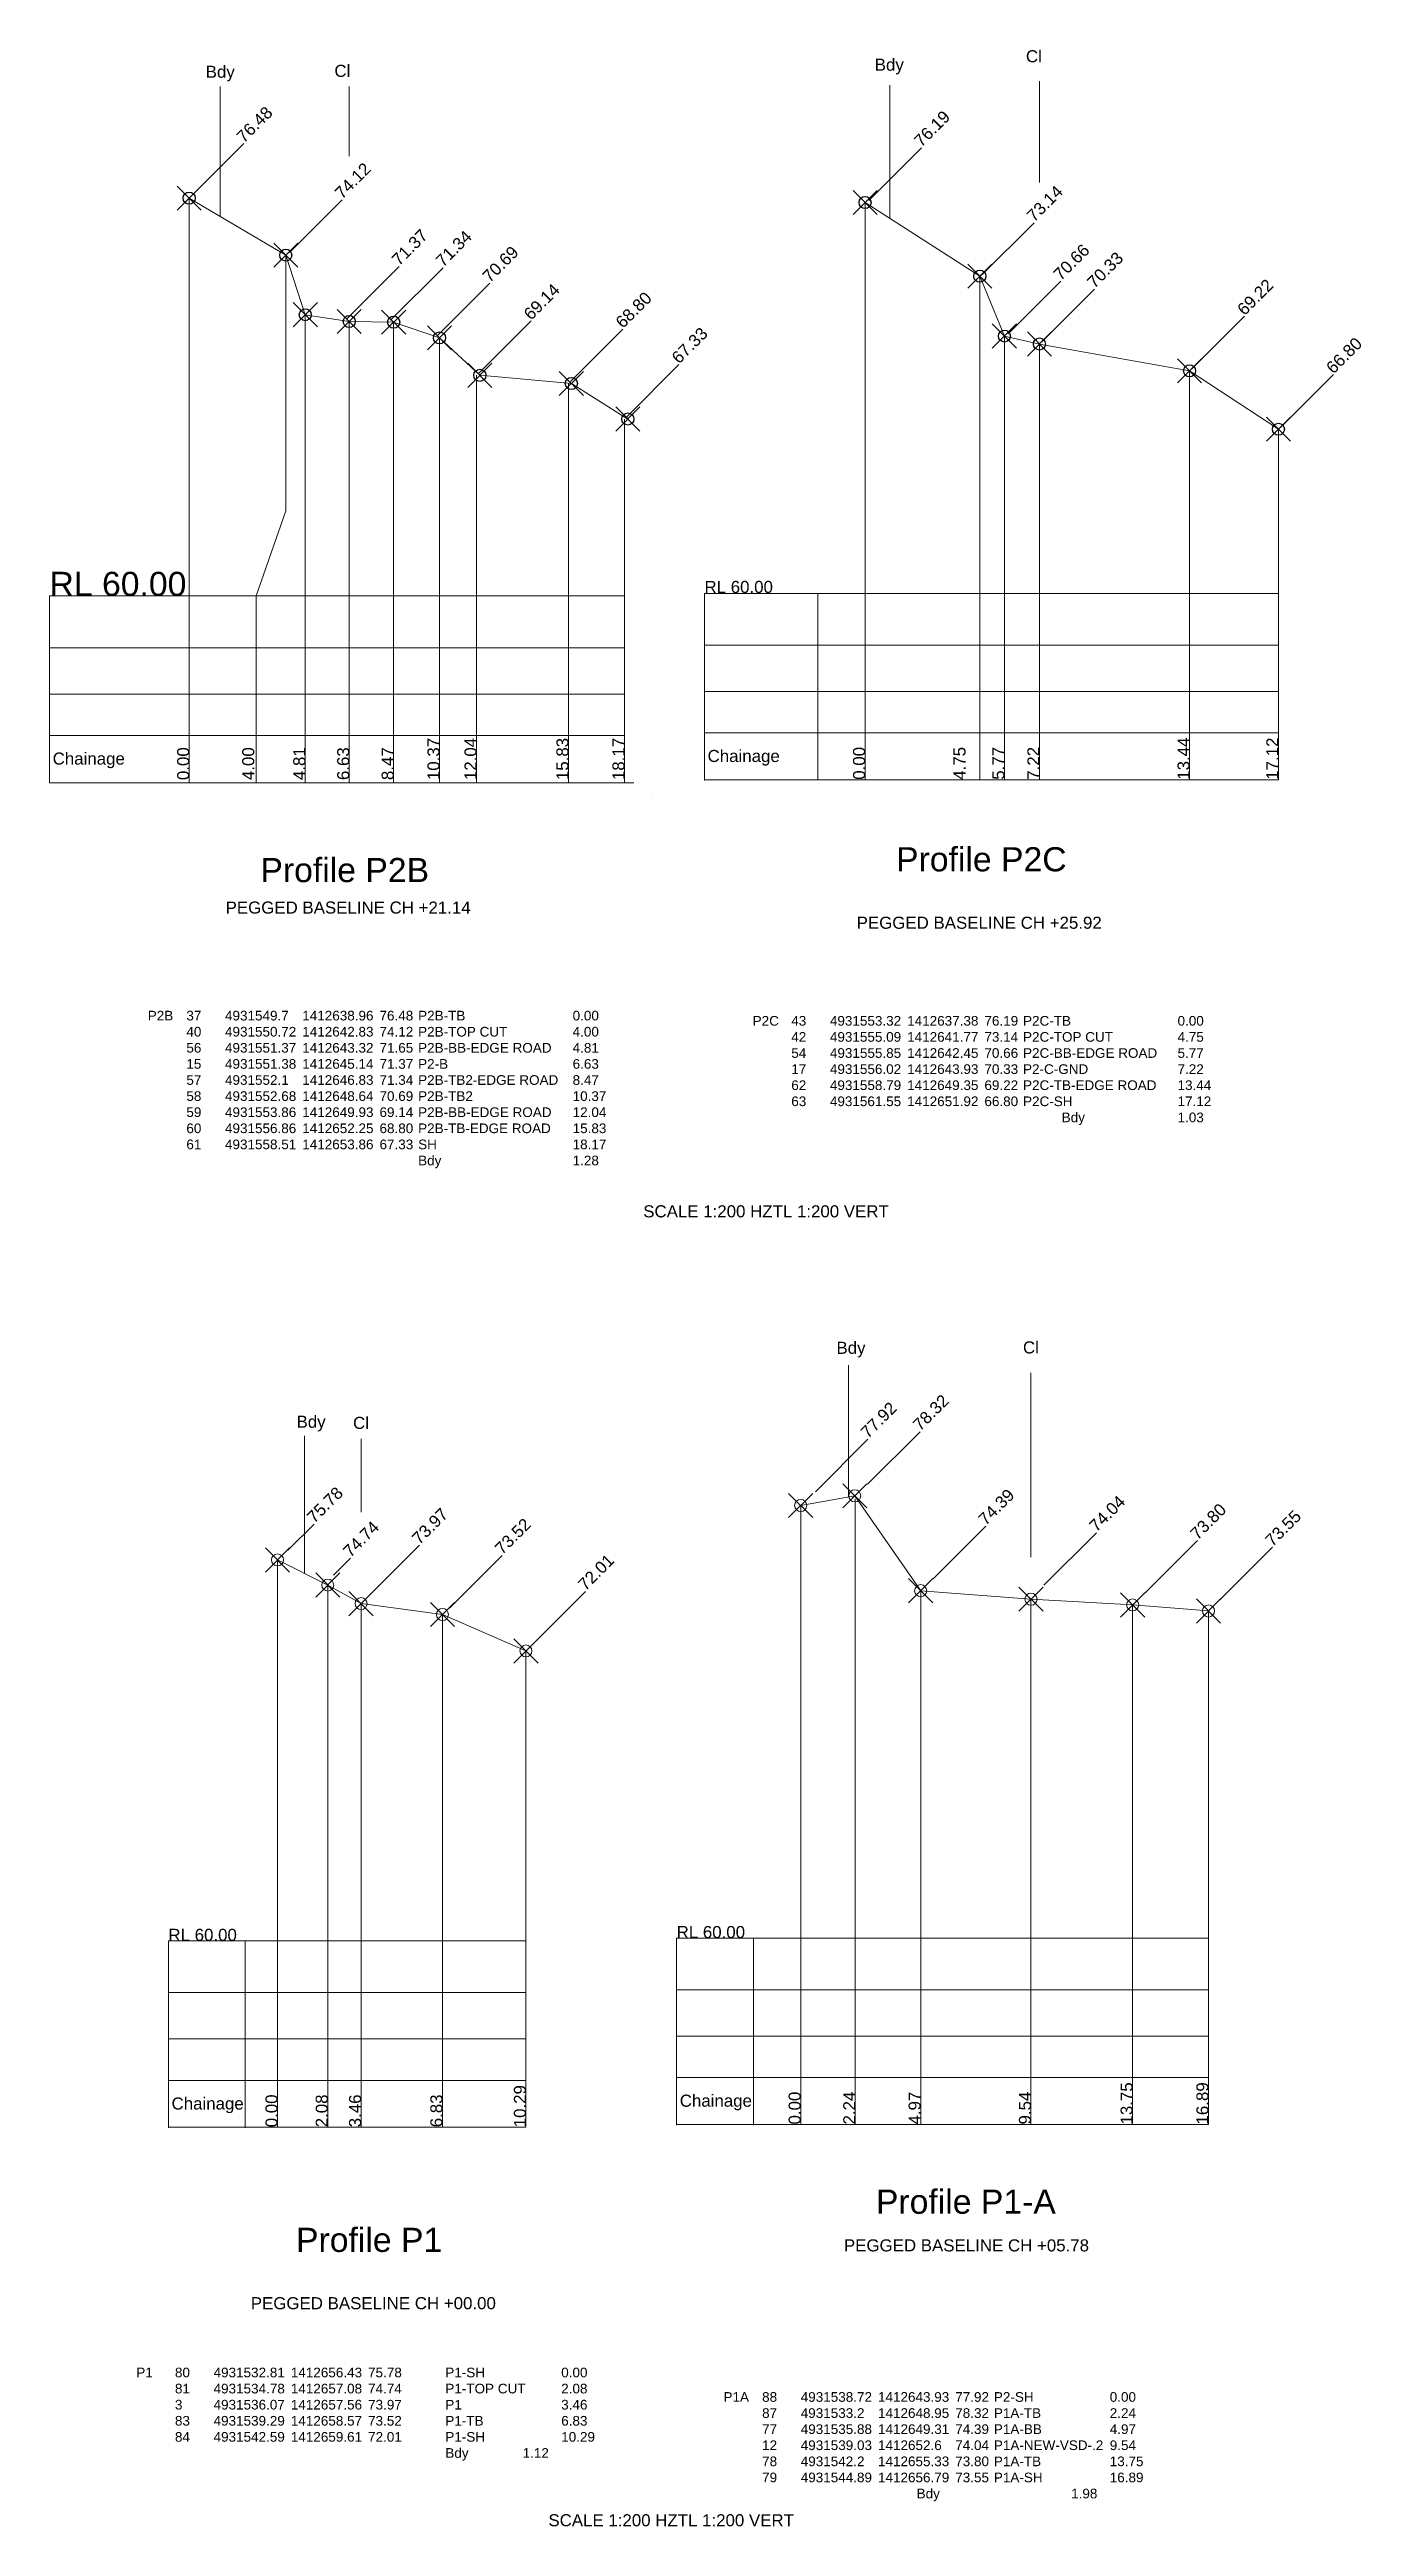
# Model space of a CAD drawing. Header units: millimetres. Extents: x -209310 to 697853, y 38321 to 580279.
# Drawn here: x 496622 to 550964, y 160246 to 262847 of the extents above; entities that cross this region are included whole.
import ezdxf

# ---------------------------------------------------------------- set-up
doc = ezdxf.new("R2010")
doc.units = ezdxf.units.MM
doc.header["$PDMODE"] = 35
doc.header["$PDSIZE"] = 500
doc.styles.get("Standard").update_dxf_attribs({"font": 'arial.ttf'})

msp = doc.modelspace()

# ---------------------------------------------------------------- texts
at = {"lineweight": 0}
for s, p in [('Cl', (537066.018, 262320.535)), ('Bdy', (503091.286, 261677.049)), ('Cl', (508422.473, 261715.304)), ('Bdy', (530804.439, 261968.576)), ('Chainage', (496751.874, 233227.428)), ('Chainage', (523880.558, 233334.402)), ('Bdy', (529218.03, 208819.343)), ('Cl', (536943.81, 208835.621)), ('Bdy', (506854.108, 205756.907)), ('Cl', (509194.108, 205709.197)), ('RL 60.00', (501546.694, 184501.746)), ('RL 60.00', (522597.281, 184617.641)), ('Chainage', (501676.167, 177516.965)), ('Chainage', (522726.754, 177632.861))]:
    msp.add_text(s, height=500, dxfattribs=at).set_placement(p)
for s, rotation, p in [('76.48', 45, (504670.394, 258948.761)), ('76.19', 45, (532733.947, 258775.324)), ('74.12', 45, (508740.745, 256619.215)), ('73.14', 45, (537403.712, 255674.641)), ('71.37', 45, (511101.269, 253859.202)), ('71.34', 45, (512922.985, 253810.107)), ('70.69', 45, (514856.86, 253164.478)), ('70.66', 45, (538508.85, 253248.276)), ('70.33', 45, (539906.285, 252923.154)), ('69.14', 45, (516566.078, 251606.231)), ('68.80', 45, (520373.684, 251268.508)), ('69.22', 45, (546122.976, 251800.413)), ('67.33', 45, (522694.704, 249798.946)), ('66.80', 45, (549802.772, 249381.903)), ('10.37', 90, (512776.29, 232585.877)), ('12.04', 90, (514310.29, 232585.877)), ('15.83', 90, (518119.29, 232585.877)), ('18.17', 90, (520439.29, 232585.877)), ('0.00', 90, (530404.402, 232599.529)), ('13.44', 90, (543844.402, 232599.529)), ('17.12', 90, (547524.402, 232599.529)), ('0.00', 90, (502406.29, 232585.877)), ('4.00', 90, (505102.872, 232585.877)), ('4.81', 90, (507216.29, 232585.877)), ('6.63', 90, (509036.29, 232585.877)), ('8.47', 90, (510876.29, 232585.877)), ('4.75', 90, (534564.442, 232599.529)), ('5.77', 90, (536174.402, 232599.529)), ('7.22', 90, (537624.402, 232599.529))]:
    msp.add_text(s, height=500, rotation=rotation).set_placement(p)
for height, p in [(1000, (496622.401, 240212.208)), (500, (523751.085, 240336.235))]:
    msp.add_text('RL 60.00', height=height).set_placement(p)
for s, rotation, p in [('77.92', 45, (530523.669, 205283.403)), ('78.32', 45, (532685.156, 205593.313)), ('75.78', 45, (507588.065, 201769.375)), ('74.39', 45, (535398.429, 201683.366)), ('73.97', 45, (511942.379, 200887.741)), ('74.04', 45, (539990.902, 201410.92)), ('73.80', 45, (544173.641, 201082.227)), ('73.55', 45, (547276.798, 200804.55)), ('74.74', 45, (509087.706, 200354.976)), ('73.52', 45, (515372.785, 200468.342)), ('72.01', 45, (518819.179, 198977.456)), ('13.75', 90, (541486.086, 176896.854)), ('16.89', 90, (544626.086, 176896.854)), ('0.00', 90, (506066.384, 176780.959)), ('2.08', 90, (508146.384, 176780.959)), ('3.46', 90, (509526.384, 176780.959)), ('6.83', 90, (512896.384, 176780.959)), ('10.29', 90, (516356.384, 176780.959)), ('0.00', 90, (527736.086, 176896.854)), ('2.24', 90, (529999.222, 176896.854)), ('4.97', 90, (532706.086, 176896.854)), ('9.54', 90, (537276.086, 176896.854))]:
    msp.add_text(s, height=500, rotation=rotation, dxfattribs=at).set_placement(p)
at = {"char_height": 1000, "width": 8744.60138, "attachment_point": 1}
for s, insert in [('Profile P2C', (531687.207, 229805.502)), ('Profile P2B', (505357.05, 229359.1))]:
    msp.add_mtext(s, dxfattribs=dict(at, insert=insert))
at = {"lineweight": 0, "attachment_point": 1}
for s, insert, char_height, width in [('PEGGED BASELINE CH +21.14', (503915.751, 227554.799), 500, 13494.94798), ('PEGGED BASELINE CH +25.92', (530055.768, 226927.27), 500, 13494.94798), ('^ISCALE 1:200 HZTL 1:200 VERT', (519215.422, 214972.465), 500, 13494.94798), ('Profile P1-A', (530852.537, 174199.569), 1000, 8744.60138), ('Profile P1', (506832.688, 172617.422), 1000, 8744.60138), ('PEGGED BASELINE CH +05.78', (529528.687, 172138.778), 500, 13494.94798), ('PEGGED BASELINE CH +00.00', (504959.236, 169743.803), 500, 13494.94798), ('P1^I80^I4931532.81 ^I1412656.43 ^I75.78 ^I^IP1-SH^I^I0.00 \\P^I81^I4931534.78 ^I1412657.08 ^I74.74 ^I^IP1-TOP CUT^I2.08 \\P^I3^I4931536.07 ^I1412657.56 ^I73.97 ^I^IP1^I^I^I3.46 \\P^I83^I4931539.29 ^I1412658.57 ^I73.52 ^I^IP1-TB^I^I^I6.83 \\P^I84^I4931542.59 ^I1412659.61 ^I72.01 ^I^IP1-SH^I^I10.29 \\P^I^I^I^I^I^I ^I^IBdy^I^I1.12 ', (500216.638, 166823.586), 400, 27114.05148), ('P1A^I88^I4931538.72^I1412643.93^I77.92 ^IP2-SH^I^I0.00 \\P^I87^I4931533.2^I1412648.95^I78.32 ^IP1A-TB^I^I2.24 \\P^I77^I4931535.88^I1412649.31^I74.39 ^IP1A-BB^I^I4.97 \\P^I12^I4931539.03^I1412652.6^I74.04 ^IP1A-NEW-VSD-.2^I9.54\\P^I78^I4931542.2^I1412655.33^I73.80 ^IP1A-TB^I^I13.75 \\P^I79^I4931544.89^I1412656.79^I73.55 ^IP1A-SH^I^I16.89 \\P^I^I^I^I^IBdy^I^I^I^I1.98 ', (524538.062, 165810.085), 400, 18013.92055), ('^ISCALE 1:200 HZTL 1:200 VERT', (515286.389, 160752.711), 500, 13494.94798)]:
    msp.add_mtext(s, dxfattribs=dict(at, insert=insert, char_height=char_height, width=width))
at = {"color": 1, "char_height": 400, "attachment_point": 1}
for s, insert, width in [('{\\C256;P2B^I37^I4931549.7^I1412638.96^I76.48 ^IP2B-TB^I^I^I0.00\\P^I40^I4931550.72^I1412642.83^I74.12 ^IP2B-TOP CUT^I^I4.00\\P^I56^I4931551.37^I1412643.32^I71.65 ^IP2B-BB-EDGE ROAD^I4.81\\P^I15^I4931551.38^I1412645.14^I71.37 ^IP2-B^I^I^I^I6.63\\P^I57^I4931552.1^I1412646.83^I71.34 ^IP2B-TB2-EDGE ROAD^I8.47\\P^I58^I4931552.68^I1412648.64^I70.69 ^IP2B-TB2^I^I^I10.37\\P^I59^I4931553.86^I1412649.93^I69.14 ^IP2B-BB-EDGE ROAD^I12.04\\P^I60^I4931556.86^I1412652.25^I68.80 ^IP2B-TB-EDGE ROAD^I15.83\\P^I61^I4931558.51^I1412653.86^I67.33 ^ISH^I^I^I^I18.17\\P^I^I^I^I^I^I^IBdy^I^I^I^I1.28}', (500689.911, 223029.182), 20740.7115), ('{\\C256;P2C^I43^I4931553.32^I1412637.38^I76.19 ^IP2C-TB^I^I^I0.00\\P^I42^I4931555.09^I1412641.77^I73.14 ^IP2C-TOP CUT^I^I4.75\\P^I54^I4931555.85^I1412642.45^I70.66 ^IP2C-BB-EDGE ROAD^I5.77 \\P^I17^I4931556.02^I1412643.93^I70.33 ^IP2-C-GND^I^I^I7.22 \\P^I62^I4931558.79^I1412649.35^I69.22 ^IP2C-TB-EDGE ROAD^I13.44\\P^I63^I4931561.55^I1412651.92^I66.80 ^IP2C-SH^I^I^I17.12\\P^I^I^I^I^I^I^I^IBdy^I^I^I1.03}', (525746.623, 222813.915), 26141.01977)]:
    msp.add_mtext(s, dxfattribs=dict(at, insert=insert, width=width))

# ---------------------------------------------------------------- linework, layer by layer
at = {"lineweight": 0}
for p, q in [((503686.29, 261310.839), (503686.29, 255941.429)), ((509036.29, 261312.225), (509036.29, 258423.489)), ((531434.402, 261373.801), (531434.402, 255852.686)), ((537624.402, 261538.049), (537624.402, 257334.715)), ((502492.093, 256770.461), (504670.394, 258948.761)), ((530555.646, 256597.024), (532733.947, 258775.324)), ((506562.445, 254440.915), (508740.745, 256619.215)), ((535225.411, 253496.34), (537403.712, 255674.641)), ((508922.969, 251680.901), (511101.269, 253859.202)), ((510744.684, 251631.807), (512922.985, 253810.107)), ((512678.559, 250986.178), (514856.86, 253164.478)), ((536330.55, 251069.976), (538508.85, 253248.276)), ((537727.984, 250744.853), (539906.285, 252923.154)), ((507216.29, 251862.208), (507216.29, 232466.818)), ((509036.29, 251582.208), (509036.29, 232466.818)), ((510876.29, 251552.208), (510876.29, 232466.818)), ((514387.777, 249427.93), (516566.078, 251606.231)), ((543944.676, 249622.112), (546122.976, 251800.413)), ((512776.29, 250902.208), (512776.29, 232466.818)), ((518195.384, 249090.208), (520373.684, 251268.508)), ((520516.403, 247620.646), (522694.704, 249798.946)), ((547624.472, 247203.602), (549802.772, 249381.903)), ((496622.401, 240212.208), (496622.401, 232466.818)), ((523751.085, 240319.182), (523751.085, 232573.792)), ((528452.379, 240319.182), (528452.379, 232598.395)), ((496622.401, 238067.725), (520439.29, 238067.725)), ((523751.085, 238174.699), (547524.402, 238174.699)), ((496622.401, 236148.237), (520439.29, 236148.237)), ((523751.085, 236255.211), (547524.402, 236255.211)), ((496622.401, 234435.002), (520439.29, 234435.002)), ((523751.085, 234541.976), (547524.402, 234541.976)), ((496622.401, 232466.818), (520819.514, 232466.818)), ((523751.085, 232598.395), (547524.402, 232598.395)), ((537276.086, 208033.272), (537276.086, 200397.128)), ((507186.384, 205417.695), (507186.384, 199721.746)), ((509526.384, 205301.242), (509526.384, 202262.852)), ((528345.369, 203105.102), (530523.669, 205283.403)), ((530506.856, 203415.013), (532685.156, 205593.313)), ((527736.086, 202537.641), (527736.086, 176896.854)), ((529999.222, 202808.079), (529999.222, 176896.854)), ((506498.914, 200680.224), (507588.065, 201769.375)), ((533220.129, 199505.065), (535398.429, 201683.366)), ((537812.602, 199232.619), (539990.902, 201410.92)), ((508380.416, 199647.685), (509087.706, 200354.976)), ((509764.079, 198709.44), (511942.379, 200887.741)), ((513194.484, 198290.041), (515372.785, 200468.342)), ((541995.34, 198903.926), (544173.641, 201082.227)), ((545098.497, 198626.25), (547276.798, 200804.55)), ((516640.878, 196799.156), (518819.179, 198977.456)), ((532706.086, 199007.641), (532706.086, 176896.854)), ((537276.086, 198657.641), (537276.086, 176896.854)), ((541486.086, 198417.641), (541486.086, 176896.854)), ((544626.086, 198167.641), (544626.086, 176896.854)), ((501546.694, 184501.746), (501546.694, 176756.356)), ((504728.774, 184501.746), (504728.774, 176756.356)), ((522597.281, 184617.641), (522597.281, 176872.251)), ((525779.361, 184617.641), (525779.361, 176872.251)), ((501546.694, 182357.262), (516356.384, 182357.262)), ((522597.281, 182473.158), (544626.086, 182473.158)), ((501546.694, 180437.774), (516356.384, 180437.774)), ((522597.281, 180553.67), (544626.086, 180553.67)), ((501546.694, 178724.54), (516356.384, 178724.54)), ((522597.281, 178840.435), (544626.086, 178840.435)), ((501546.694, 176780.959), (516356.384, 176780.959)), ((522597.281, 176896.854), (544626.086, 176896.854))]:
    msp.add_line(p, q, dxfattribs=at)
at = {"color": 7, "lineweight": 0}
for p, q in [((502406.29, 256692.208), (502406.29, 232466.818)), ((530404.402, 256509.182), (530404.402, 232598.395)), ((535154.402, 253459.182), (535154.402, 232598.395)), ((536174.402, 250979.182), (536174.402, 232598.395)), ((536174.402, 250979.182), (537624.402, 250649.182)), ((537624.402, 250649.182), (537624.402, 232598.395)), ((514310.29, 249352.208), (514310.29, 232466.818)), ((543844.402, 249539.182), (543844.402, 232598.395)), ((518119.29, 249012.208), (518119.29, 232466.818)), ((520439.29, 247542.208), (520439.29, 232466.818)), ((547524.402, 247119.182), (547524.402, 232598.395)), ((520439.29, 240212.208), (496622.401, 240212.208)), ((511432.091, 240212.208), (496622.401, 240212.208)), ((523751.085, 240319.182), (547524.402, 240319.182)), ((538560.775, 240319.182), (523751.085, 240319.182)), ((521543.841, 232019.365), (521543.841, 232019.365)), ((529716.086, 208355.766), (529716.086, 202891.213)), ((516356.384, 184501.746), (501546.694, 184501.746)), ((544626.086, 184617.641), (522597.281, 184617.641))]:
    msp.add_line(p, q, dxfattribs=at)
at = {"color": 1, "lineweight": 0}
for p, q in [((530404.402, 256509.182), (535154.402, 253459.182)), ((535154.402, 253459.182), (536174.402, 250979.182)), ((537624.402, 250649.182), (543844.402, 249539.182)), ((543844.402, 249539.182), (547524.402, 247119.182))]:
    msp.add_line(p, q, dxfattribs=at)
for points in [[(502406.29, 256692.208), (506406.29, 254332.208), (507216.29, 251862.208), (509036.29, 251582.208), (510876.29, 251552.208), (512776.29, 250902.208), (514446.29, 249352.208), (518236.29, 249012.208), (520576.29, 247542.208)], [(527736.086, 202537.641), (529976.086, 202937.641), (532706.086, 199007.641), (537276.086, 198657.641), (541486.086, 198417.641), (544626.086, 198167.641)], [(506066.384, 200281.746), (508146.384, 199241.746), (509526.384, 198471.746), (512896.384, 198021.746), (516356.384, 196511.746)]]:
    msp.add_lwpolyline(points, dxfattribs=at)
at = {"lineweight": 0}
for points in [[(506406.29, 254332.208), (506406.29, 243733.138), (505187.13, 240212.208), (505187.13, 232466.818)], [(506066.384, 200281.746), (506066.384, 176780.959)], [(508146.384, 199241.746), (508146.384, 176780.959)], [(509526.384, 198471.746), (509526.384, 176780.959)], [(512896.384, 198021.746), (512896.384, 176780.959)], [(516356.384, 196511.746), (516356.384, 176780.959)]]:
    msp.add_lwpolyline(points, dxfattribs=at)
at = {"color": 7}
for p in [(502406.29, 256692.208), (502406.29, 256692.208), (530404.402, 256509.182), (506406.29, 254332.208), (506406.29, 254332.208), (535154.402, 253459.182), (507216.29, 251862.208), (509036.29, 251582.208), (510876.29, 251552.208), (512776.29, 250902.208), (536174.402, 250979.182), (537624.402, 250649.182), (514446.29, 249352.208), (518236.29, 249012.208), (543844.402, 249539.182), (520576.29, 247542.208), (547524.402, 247119.182)]:
    msp.add_point(p, dxfattribs=at)
at = {"color": 7, "lineweight": 0}
for p in [(529976.086, 202937.641), (527736.086, 202537.641), (506066.384, 200281.746), (508146.384, 199241.746), (532706.086, 199007.641), (537276.086, 198657.641), (509526.384, 198471.746), (512896.384, 198021.746), (541486.086, 198417.641), (544626.086, 198167.641), (516356.384, 196511.746)]:
    msp.add_point(p, dxfattribs=at)

msp.set_redraw_order([(e.dxf.handle, doc.entitydb.next_handle()) for e in msp.query("TEXT MTEXT ATTDEF DIMENSION ARC_DIMENSION")])  # texts and dimensions are drawn at this point

doc.saveas('drawing.dxf')
